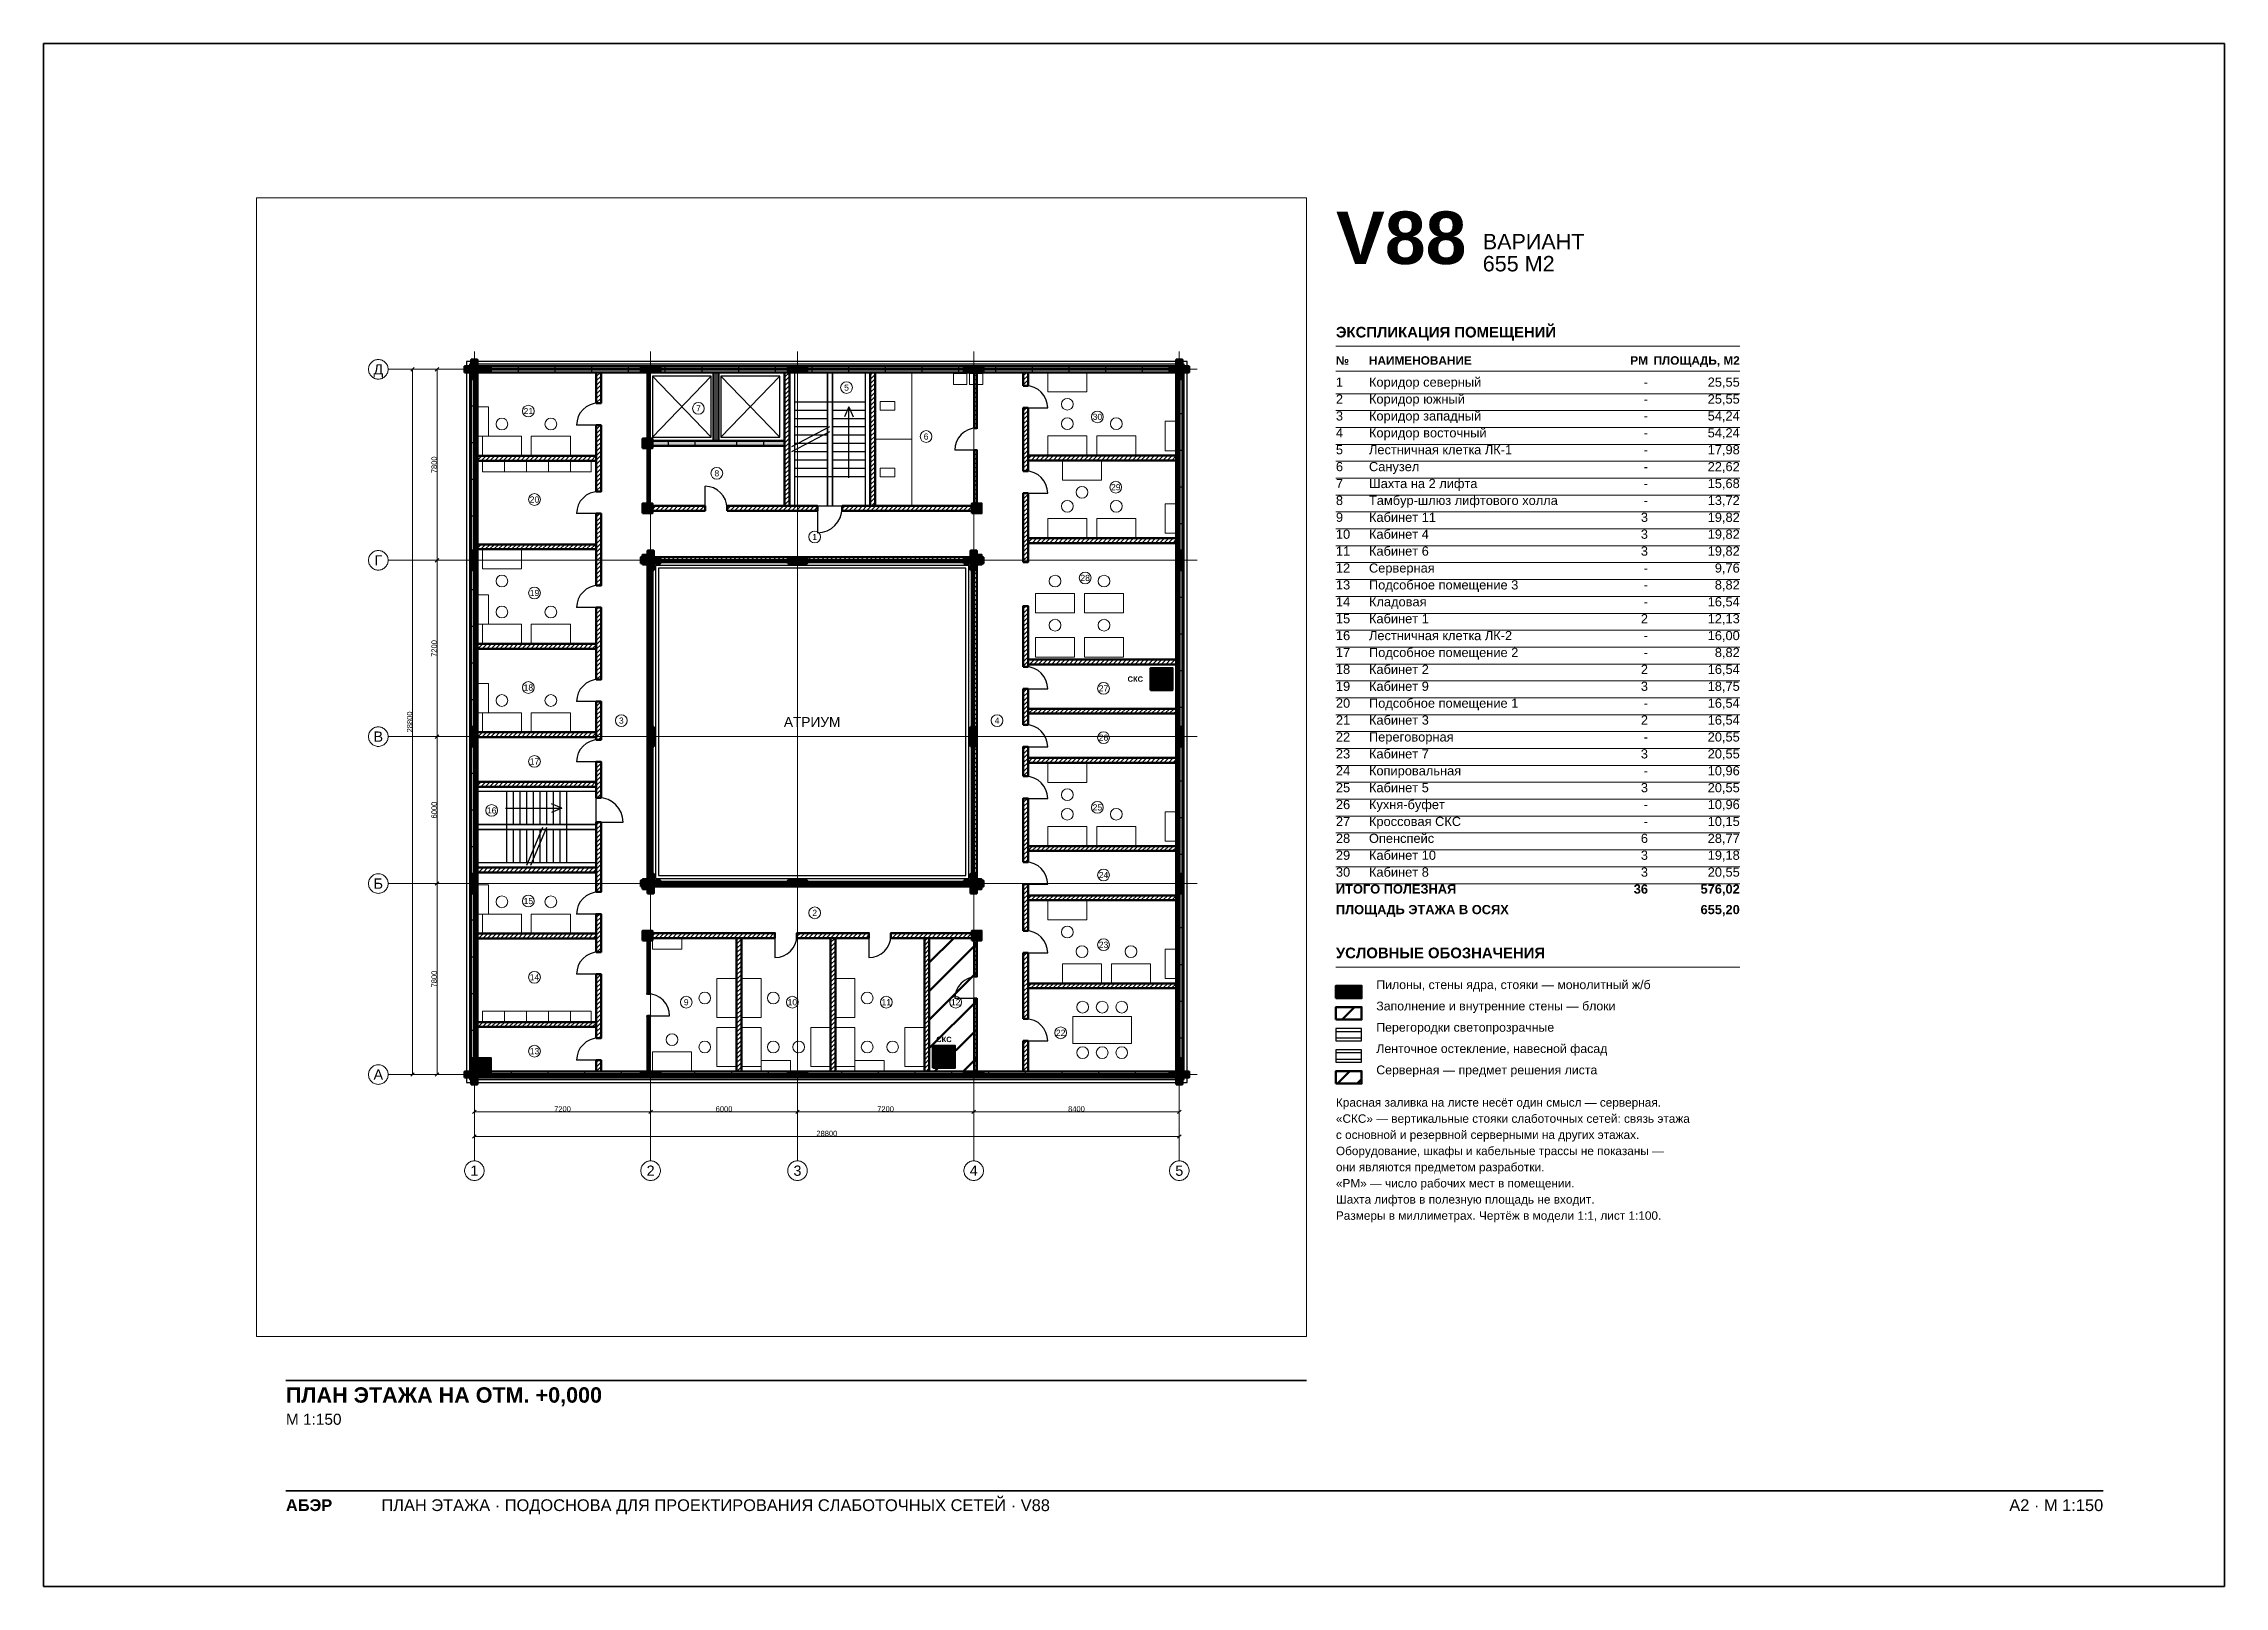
# Paper-space layout 'A2-1-100' of a CAD drawing. Header units: millimetres. Extents: x 0 to 594, y 0 to 420.
# The model-space entities are those that its viewports show. They can reach past a viewport. Long polylines and large blocks are cut down to what shows.
import ezdxf
from ezdxf.enums import TextEntityAlignment as Align

# ---------------------------------------------------------------- set-up
doc = ezdxf.new("R2010")
doc.units = ezdxf.units.MM
doc.linetypes.add('CENTER2', pattern=[2.541, 1.587, -0.318, 0.318, -0.318])
for name, color, linetype, lineweight in [('A-ANNO-LEGEND', 7, 'CONTINUOUS', 18), ('A-ANNO-NOTES', 8, 'CONTINUOUS', 13), ('A-ANNO-ROOM', 7, 'CONTINUOUS', 18), ('A-ANNO-TABLE', 7, 'CONTINUOUS', 18), ('A-DIMS', 8, 'CONTINUOUS', 13), ('A-DOOR', 3, 'CONTINUOUS', 25), ('A-ELEV', 7, 'CONTINUOUS', 25), ('A-FACADE-PANEL', 8, 'CONTINUOUS', 25), ('A-FURN', 8, 'CONTINUOUS', 18), ('A-GLAZ-RIBBON', 5, 'CONTINUOUS', 25), ('A-GRID', 8, 'CENTER2', 13), ('A-HATCH', 9, 'CONTINUOUS', 9), ('A-OUTLINE', 7, 'CONTINUOUS', 50), ('A-SANI', 8, 'CONTINUOUS', 18), ('A-STAIR', 7, 'CONTINUOUS', 25), ('A-TITLE', 7, 'CONTINUOUS', 35), ('A-VIEWPORT', 8, 'CONTINUOUS', 9), ('A-WALL-BLOCK', 9, 'CONTINUOUS', 50), ('A-WALL-GLASS', 4, 'CONTINUOUS', 25), ('A-WALL-RC', 7, 'CONTINUOUS', 50), ('E-SCS-RISER', 1, 'CONTINUOUS', 50), ('E-SERVER-ROOM', 1, 'CONTINUOUS', 50)]:
    doc.layers.add(name, color=color, linetype=linetype, lineweight=lineweight)
doc.styles.add('Arial', font='arial.ttf')
doc.styles.add('Arial-Bold', font='arialbd.ttf')
doc.styles.get("Standard").update_dxf_attribs({"font": 'arial.ttf'})

psp = doc.layouts.new('A2-1-100')

# ---------------------------------------------------------------- texts
at = {"layer": 'A-ANNO-LEGEND'}
for s, height, style, p in [('УСЛОВНЫЕ ОБОЗНАЧЕНИЯ', 2.9, 'Arial-Bold', (352, 171)), ('Пилоны, стены ядра, стояки — монолитный ж/б', 2.4, 'Arial', (363, 162.6)), ('Заполнение и внутренние стены — блоки', 2.4, 'Arial', (363, 156.8)), ('Перегородки светопрозрачные', 2.4, 'Arial', (363, 151)), ('Ленточное остекление, навесной фасад', 2.4, 'Arial', (363, 145.2)), ('Серверная — предмет решения листа', 2.4, 'Arial', (363, 139.4))]:
    psp.add_text(s, height=height, dxfattribs=dict(at, style=style)).set_placement(p)
at = {"layer": 'A-ANNO-NOTES', "style": 'Arial'}
for s, p in [('Красная заливка на листе несёт один смысл — серверная.', (352, 130.6)), ('«СКС» — вертикальные стояки слаботочных сетей: связь этажа', (352, 126.2)), ('с основной и резервной серверными на других этажах.', (352, 121.8)), ('Оборудование, шкафы и кабельные трассы не показаны —', (352, 117.4)), ('они являются предметом разработки.', (352, 113)), ('«РМ» — число рабочих мест в помещении.', (352, 108.6)), ('Шахта лифтов в полезную площадь не входит.', (352, 104.2)), ('Размеры в миллиметрах. Чертёж в модели 1:1, лист 1:100.', (352, 99.8))]:
    psp.add_text(s, height=2.3, dxfattribs=at).set_placement(p)
at = {"layer": 'A-ANNO-TABLE'}
for s, height, style, p in [('ЭКСПЛИКАЦИЯ ПОМЕЩЕНИЙ', 2.9, 'Arial-Bold', (352, 340)), ('№', 2.3, 'Arial-Bold', (352, 332.6)), ('НАИМЕНОВАНИЕ', 2.3, 'Arial-Bold', (361, 332.6)), ('1', 2.5, 'Arial', (352, 326.6)), ('Коридор северный', 2.5, 'Arial', (361, 326.6)), ('2', 2.5, 'Arial', (352, 322)), ('Коридор южный', 2.5, 'Arial', (361, 322)), ('4', 2.5, 'Arial', (352, 312.8)), ('3', 2.5, 'Arial', (352, 317.4)), ('Коридор западный', 2.5, 'Arial', (361, 317.4)), ('Коридор восточный', 2.5, 'Arial', (361, 312.8)), ('5', 2.5, 'Arial', (352, 308.2)), ('Лестничная клетка ЛК-1', 2.5, 'Arial', (361, 308.2)), ('6', 2.5, 'Arial', (352, 303.6)), ('Санузел', 2.5, 'Arial', (361, 303.6)), ('7', 2.5, 'Arial', (352, 299)), ('Тамбур-шлюз лифтового холла', 2.5, 'Arial', (361, 294.4)), ('Шахта на 2 лифта', 2.5, 'Arial', (361, 299)), ('8', 2.5, 'Arial', (352, 294.4)), ('9', 2.5, 'Arial', (352, 289.8)), ('Кабинет 11', 2.5, 'Arial', (361, 289.8)), ('10', 2.5, 'Arial', (352, 285.2)), ('Кабинет 4', 2.5, 'Arial', (361, 285.2)), ('11', 2.5, 'Arial', (352, 280.6)), ('Кабинет 6', 2.5, 'Arial', (361, 280.6)), ('12', 2.5, 'Arial', (352, 276)), ('13', 2.5, 'Arial', (352, 271.4)), ('Серверная', 2.5, 'Arial', (361, 276)), ('Подсобное помещение 3', 2.5, 'Arial', (361, 271.4)), ('14', 2.5, 'Arial', (352, 266.8)), ('Кладовая', 2.5, 'Arial', (361, 266.8)), ('15', 2.5, 'Arial', (352, 262.2)), ('Кабинет 1', 2.5, 'Arial', (361, 262.2)), ('16', 2.5, 'Arial', (352, 257.6)), ('17', 2.5, 'Arial', (352, 253)), ('Лестничная клетка ЛК-2', 2.5, 'Arial', (361, 257.6)), ('Подсобное помещение 2', 2.5, 'Arial', (361, 253)), ('18', 2.5, 'Arial', (352, 248.4)), ('Кабинет 2', 2.5, 'Arial', (361, 248.4)), ('19', 2.5, 'Arial', (352, 243.8)), ('Кабинет 9', 2.5, 'Arial', (361, 243.8)), ('20', 2.5, 'Arial', (352, 239.2)), ('Подсобное помещение 1', 2.5, 'Arial', (361, 239.2)), ('21', 2.5, 'Arial', (352, 234.6)), ('22', 2.5, 'Arial', (352, 230)), ('Переговорная', 2.5, 'Arial', (361, 230)), ('Кабинет 3', 2.5, 'Arial', (361, 234.6)), ('23', 2.5, 'Arial', (352, 225.4)), ('Кабинет 7', 2.5, 'Arial', (361, 225.4)), ('24', 2.5, 'Arial', (352, 220.8)), ('Копировальная', 2.5, 'Arial', (361, 220.8)), ('25', 2.5, 'Arial', (352, 216.2)), ('26', 2.5, 'Arial', (352, 211.6)), ('Кабинет 5', 2.5, 'Arial', (361, 216.2)), ('Кухня-буфет', 2.5, 'Arial', (361, 211.6)), ('27', 2.5, 'Arial', (352, 207)), ('Кроссовая СКС', 2.5, 'Arial', (361, 207)), ('28', 2.5, 'Arial', (352, 202.4)), ('Опенспейс', 2.5, 'Arial', (361, 202.4)), ('29', 2.5, 'Arial', (352, 197.8)), ('Кабинет 10', 2.5, 'Arial', (361, 197.8)), ('30', 2.5, 'Arial', (352, 193.2)), ('ИТОГО ПОЛЕЗНАЯ', 2.5, 'Arial-Bold', (352, 188.6)), ('Кабинет 8', 2.5, 'Arial', (361, 193.2)), ('ПЛОЩАДЬ ЭТАЖА В ОСЯХ', 2.5, 'Arial-Bold', (352, 183))]:
    psp.add_text(s, height=height, dxfattribs=dict(at, style=style)).set_placement(p)
for s, height, style, p in [('РМ', 2.3, 'Arial-Bold', (437, 332.6)), ('ПЛОЩАДЬ, М2', 2.3, 'Arial-Bold', (462, 332.6)), ('-', 2.5, 'Arial', (437, 326.6)), ('25,55', 2.5, 'Arial', (462, 326.6)), ('-', 2.5, 'Arial', (437, 322)), ('25,55', 2.5, 'Arial', (462, 322)), ('-', 2.5, 'Arial', (437, 317.4)), ('54,24', 2.5, 'Arial', (462, 317.4)), ('54,24', 2.5, 'Arial', (462, 312.8)), ('-', 2.5, 'Arial', (437, 312.8)), ('-', 2.5, 'Arial', (437, 308.2)), ('17,98', 2.5, 'Arial', (462, 308.2)), ('-', 2.5, 'Arial', (437, 303.6)), ('22,62', 2.5, 'Arial', (462, 303.6)), ('-', 2.5, 'Arial', (437, 299)), ('15,68', 2.5, 'Arial', (462, 299)), ('3', 2.5, 'Arial', (437, 289.8)), ('-', 2.5, 'Arial', (437, 294.4)), ('13,72', 2.5, 'Arial', (462, 294.4)), ('19,82', 2.5, 'Arial', (462, 289.8)), ('3', 2.5, 'Arial', (437, 285.2)), ('19,82', 2.5, 'Arial', (462, 285.2)), ('3', 2.5, 'Arial', (437, 280.6)), ('19,82', 2.5, 'Arial', (462, 280.6)), ('-', 2.5, 'Arial', (437, 276)), ('8,82', 2.5, 'Arial', (462, 271.4)), ('9,76', 2.5, 'Arial', (462, 276)), ('-', 2.5, 'Arial', (437, 271.4)), ('-', 2.5, 'Arial', (437, 266.8)), ('16,54', 2.5, 'Arial', (462, 266.8)), ('2', 2.5, 'Arial', (437, 262.2)), ('12,13', 2.5, 'Arial', (462, 262.2)), ('-', 2.5, 'Arial', (437, 257.6)), ('16,00', 2.5, 'Arial', (462, 257.6)), ('8,82', 2.5, 'Arial', (462, 253)), ('2', 2.5, 'Arial', (437, 248.4)), ('-', 2.5, 'Arial', (437, 253)), ('16,54', 2.5, 'Arial', (462, 248.4)), ('3', 2.5, 'Arial', (437, 243.8)), ('18,75', 2.5, 'Arial', (462, 243.8)), ('-', 2.5, 'Arial', (437, 239.2)), ('16,54', 2.5, 'Arial', (462, 239.2)), ('2', 2.5, 'Arial', (437, 234.6)), ('20,55', 2.5, 'Arial', (462, 230)), ('16,54', 2.5, 'Arial', (462, 234.6)), ('3', 2.5, 'Arial', (437, 225.4)), ('-', 2.5, 'Arial', (437, 230)), ('20,55', 2.5, 'Arial', (462, 225.4)), ('-', 2.5, 'Arial', (437, 220.8)), ('10,96', 2.5, 'Arial', (462, 220.8)), ('3', 2.5, 'Arial', (437, 216.2)), ('20,55', 2.5, 'Arial', (462, 216.2)), ('10,96', 2.5, 'Arial', (462, 211.6)), ('-', 2.5, 'Arial', (437, 211.6)), ('-', 2.5, 'Arial', (437, 207)), ('10,15', 2.5, 'Arial', (462, 207)), ('6', 2.5, 'Arial', (437, 202.4)), ('28,77', 2.5, 'Arial', (462, 202.4)), ('3', 2.5, 'Arial', (437, 197.8)), ('19,18', 2.5, 'Arial', (462, 197.8)), ('36', 2.5, 'Arial-Bold', (437, 188.6)), ('3', 2.5, 'Arial', (437, 193.2)), ('576,02', 2.5, 'Arial-Bold', (462, 188.6)), ('20,55', 2.5, 'Arial', (462, 193.2)), ('655,20', 2.5, 'Arial-Bold', (462, 183))]:
    psp.add_text(s, height=height, dxfattribs=dict(at, style=style)).set_placement(p, align=Align.RIGHT)
at = {"layer": 'A-TITLE'}
for s, height, style, p in [('V88', 14.3, 'Arial-Bold', (352, 360)), ('ВАРИАНТ', 4.2, 'Arial', (392, 364)), ('655 М2', 4.2, 'Arial', (392, 358)), ('ПЛАН ЭТАЖА НА ОТМ. +0,000', 4.2, 'Arial-Bold', (66, 50)), ('М 1:150', 3, 'Arial', (66, 44)), ('ПЛАН ЭТАЖА · ПОДОСНОВА ДЛЯ ПРОЕКТИРОВАНИЯ СЛАБОТОЧНЫХ СЕТЕЙ · V88', 3.2, 'Arial', (92, 20.5)), ('АБЭР', 3.2, 'Arial-Bold', (66, 20.5))]:
    psp.add_text(s, height=height, dxfattribs=dict(at, style=style)).set_placement(p)
at = {"layer": 'A-TITLE', "style": 'Arial'}
psp.add_text('A2 · М 1:150', height=3.2, dxfattribs=at).set_placement((561, 20.5), align=Align.RIGHT)

msp = doc.modelspace()

# ---------------------------------------------------------------- texts
at = {"layer": 'A-ANNO-ROOM'}
for s, p in [('5', (15205, 28055)), ('21', (2205, 27094)), ('7', (9155, 27205)), ('30', (25455, 26858)), ('6', (18455, 26055)), ('8', (9905, 24555)), ('29', (26205, 23987)), ('20', (2455, 23483)), ('1', (13905, 21955)), ('19', (2455, 19667)), ('28', (24955, 20281)), ('18', (2205, 15806)), ('27', (25705, 15770)), ('3', (6005, 14455)), ('4', (21355, 14455)), ('26', (25705, 13758)), ('17', (2455, 12787)), ('16', (705, 10787)), ('25', (25455, 10911)), ('24', (25705, 8149)), ('15', (2205, 7085)), ('2', (13905, 6605)), ('23', (25705, 5302)), ('14', (2455, 3974)), ('9', (8655, 2955)), ('10', (12992, 2955)), ('11', (16829, 2955)), ('12', (19665, 2955)), ('22', (23955, 1705)), ('13', (2455, 955))]:
    msp.add_text(s, height=250, dxfattribs=at).set_placement(p, align=Align.MIDDLE_CENTER)
at = {"layer": 'A-ANNO-ROOM', "style": 'Arial'}
msp.add_text('АТРИУМ', height=400, dxfattribs=at).set_placement((13800, 14400), align=Align.MIDDLE_CENTER)
at = {"layer": 'A-DIMS'}
for s, p in [('7800', (-1645, 24900)), ('7200', (-1645, 17400)), ('28800', (-2645, 14400)), ('6000', (-1645, 10800)), ('7800', (-1645, 3900))]:
    msp.add_text(s, height=220, rotation=90, dxfattribs=at).set_placement(p, align=Align.MIDDLE_CENTER)
for s, p in [('7200', (3600, -1405)), ('6000', (10200, -1405)), ('7200', (16800, -1405)), ('8400', (24600, -1405)), ('28800', (14400, -2405))]:
    msp.add_text(s, height=220, dxfattribs=at).set_placement(p, align=Align.MIDDLE_CENTER)
at = {"layer": 'A-GRID'}
for s, p in [('Д', (-3925, 28800)), ('Г', (-3925, 21000)), ('В', (-3925, 13800)), ('Б', (-3925, 7800)), ('А', (-3925, 0)), ('1', (0, -3925)), ('2', (7200, -3925)), ('3', (13200, -3925)), ('4', (20400, -3925)), ('5', (28800, -3925))]:
    msp.add_text(s, height=420, dxfattribs=at).set_placement(p, align=Align.MIDDLE_CENTER)
at = {"layer": 'E-SCS-RISER', "style": 'Arial-Bold'}
for p in [(27005, 16151), (19185, 1435)]:
    msp.add_text('СКС', height=220, dxfattribs=at).set_placement(p, align=Align.MIDDLE_CENTER)

# ---------------------------------------------------------------- hatches: boundary and pattern name
at = {"layer": 'A-HATCH'}
h = msp.add_hatch(dxfattribs=at)
h.set_pattern_fill('ANSI31', scale=40)
h.paths.add_polyline_path([(4975, 27419.5), (5175, 27419.5), (5175, 28675), (5175, 28675), (4975, 28675), (4975, 28675)])
h = msp.add_hatch(dxfattribs=at)
h.set_pattern_fill('ANSI31', scale=40)
h.paths.add_polyline_path([(12675, 23225), (12875, 23225), (12875, 28675), (12875, 28675), (12675, 28675), (12675, 28675)])
h = msp.add_hatch(dxfattribs=at)
h.set_pattern_fill('ANSI31', scale=40)
h.paths.add_polyline_path([(16175, 23225), (16375, 23225), (16375, 28675), (16375, 28675), (16175, 28675), (16175, 28675)])
h = msp.add_hatch(dxfattribs=at)
h.set_pattern_fill('ANSI31', scale=40)
h.paths.add_polyline_path([(20425, 26400), (20525, 26400), (20525, 28675), (20525, 28675), (20425, 28675), (20425, 28675)])
h = msp.add_hatch(dxfattribs=at)
h.set_pattern_fill('ANSI31', scale=40)
h.paths.add_polyline_path([(22425, 28126.5), (22625, 28126.5), (22625, 28675), (22625, 28675), (22425, 28675), (22425, 28675)])
h = msp.add_hatch(dxfattribs=at)
h.set_pattern_fill('ANSI31', scale=40)
h.paths.add_polyline_path([(22425, 24642.5), (22625, 24642.5), (22625, 27226.5), (22425, 27226.5)])
h = msp.add_hatch(dxfattribs=at)
h.set_pattern_fill('ANSI31', scale=40)
h.paths.add_polyline_path([(4975, 23808.5), (5175, 23808.5), (5175, 26519.5), (4975, 26519.5)])
h = msp.add_hatch(dxfattribs=at)
h.set_pattern_fill('ANSI31', scale=40)
h.paths.add_polyline_path([(125, 25064), (125, 25064), (4975, 25064), (4975, 25264), (125, 25264), (125, 25264)])
h = msp.add_hatch(dxfattribs=at)
h.set_pattern_fill('ANSI31', scale=40)
h.paths.add_polyline_path([(20425, 23225), (20525, 23225), (20525, 25500), (20425, 25500)])
h = msp.add_hatch(dxfattribs=at)
h.set_pattern_fill('ANSI31', scale=40)
h.paths.add_polyline_path([(22625, 25078), (28675, 25078), (28675, 25078), (28675, 25278), (28675, 25278), (22625, 25278)])
h = msp.add_hatch(dxfattribs=at)
h.set_pattern_fill('ANSI31', scale=40)
h.paths.add_polyline_path([(7075, 23025), (9425, 23025), (9425, 23225), (7075, 23225)])
h = msp.add_hatch(dxfattribs=at)
h.set_pattern_fill('ANSI31', scale=40)
h.paths.add_polyline_path([(10325, 23025), (14025, 23025), (14025, 23225), (10325, 23225)])
h = msp.add_hatch(dxfattribs=at)
h.set_pattern_fill('ANSI31', scale=40)
h.paths.add_polyline_path([(15025, 23025), (20525, 23025), (20525, 23225), (15025, 23225)])
h = msp.add_hatch(dxfattribs=at)
h.set_pattern_fill('ANSI31', scale=40)
h.paths.add_polyline_path([(22425, 20929), (22625, 20929), (22625, 23742.5), (22425, 23742.5)])
h = msp.add_hatch(dxfattribs=at)
h.set_pattern_fill('ANSI31', scale=40)
h.paths.add_polyline_path([(4975, 19970), (5175, 19970), (5175, 22908.5), (4975, 22908.5)])
h = msp.add_hatch(dxfattribs=at)
h.set_pattern_fill('ANSI31', scale=40)
h.paths.add_polyline_path([(125, 21453), (125, 21453), (4975, 21453), (4975, 21653), (125, 21653), (125, 21653)])
h = msp.add_hatch(dxfattribs=at)
h.set_pattern_fill('ANSI31', scale=40)
h.paths.add_polyline_path([(22625, 21707), (28675, 21707), (28675, 21707), (28675, 21907), (28675, 21907), (22625, 21907)])
h = msp.add_hatch(dxfattribs=at)
h.set_pattern_fill('ANSI31', scale=40)
h.paths.add_polyline_path([(7075, 20925), (20525, 20925), (20525, 21125), (7075, 21125)])
h = msp.add_hatch(dxfattribs=at)
h.set_pattern_fill('ANSI31', scale=40)
h.paths.add_polyline_path([(7075, 7875), (7275, 7875), (7275, 20925), (7075, 20925)])
h = msp.add_hatch(dxfattribs=at)
h.set_pattern_fill('ANSI31', scale=40)
h.paths.add_polyline_path([(20325, 7875), (20525, 7875), (20525, 20925), (20325, 20925)])
h = msp.add_hatch(dxfattribs=at)
h.set_pattern_fill('ANSI31', scale=40)
h.paths.add_polyline_path([(4975, 16131.5), (5175, 16131.5), (5175, 19070), (4975, 19070)])
h = msp.add_hatch(dxfattribs=at)
h.set_pattern_fill('ANSI31', scale=40)
h.paths.add_polyline_path([(22425, 16651), (22625, 16651), (22625, 19129), (22425, 19129)])
h = msp.add_hatch(dxfattribs=at)
h.set_pattern_fill('ANSI31', scale=40)
h.paths.add_polyline_path([(125, 17387), (125, 17387), (4975, 17387), (4975, 17587), (125, 17587), (125, 17587)])
h = msp.add_hatch(dxfattribs=at)
h.set_pattern_fill('ANSI31', scale=40)
h.paths.add_polyline_path([(22625, 16751), (28675, 16751), (28675, 16751), (28675, 16951), (28675, 16951), (22625, 16951)])
h = msp.add_hatch(dxfattribs=at)
h.set_pattern_fill('ANSI31', scale=40)
h.paths.add_polyline_path([(4975, 13676), (5175, 13676), (5175, 15231.5), (4975, 15231.5)])
h = msp.add_hatch(dxfattribs=at)
h.set_pattern_fill('ANSI31', scale=40)
h.paths.add_polyline_path([(22425, 14284), (22625, 14284), (22625, 15751), (22425, 15751)])
h = msp.add_hatch(dxfattribs=at)
h.set_pattern_fill('ANSI31', scale=40)
h.paths.add_polyline_path([(22625, 14740), (28675, 14740), (28675, 14740), (28675, 14940), (28675, 14940), (22625, 14940)])
h = msp.add_hatch(dxfattribs=at)
h.set_pattern_fill('ANSI31', scale=40)
h.paths.add_polyline_path([(125, 13776), (125, 13776), (4975, 13776), (4975, 13976), (125, 13976), (125, 13976)])
h = msp.add_hatch(dxfattribs=at)
h.set_pattern_fill('ANSI31', scale=40)
h.paths.add_polyline_path([(22425, 12179.5), (22625, 12179.5), (22625, 13384), (22425, 13384)])
h = msp.add_hatch(dxfattribs=at)
h.set_pattern_fill('ANSI31', scale=40)
h.paths.add_polyline_path([(4975, 11307), (5175, 11307), (5175, 12776), (4975, 12776)])
h = msp.add_hatch(dxfattribs=at)
h.set_pattern_fill('ANSI31', scale=40)
h.paths.add_polyline_path([(22625, 12728), (28675, 12728), (28675, 12728), (28675, 12928), (28675, 12928), (22625, 12928)])
h = msp.add_hatch(dxfattribs=at)
h.set_pattern_fill('ANSI31', scale=40)
h.paths.add_polyline_path([(125, 11757), (125, 11757), (4975, 11757), (4975, 11957), (125, 11957), (125, 11957)])
h = msp.add_hatch(dxfattribs=at)
h.set_pattern_fill('ANSI31', scale=40)
h.paths.add_polyline_path([(22425, 8675), (22625, 8675), (22625, 11279.5), (22425, 11279.5)])
h = msp.add_hatch(dxfattribs=at)
h.set_pattern_fill('ANSI31', scale=40)
h.paths.add_polyline_path([(4975, 7456), (5175, 7456), (5175, 10307), (4975, 10307)])
h = msp.add_hatch(dxfattribs=at)
h.set_pattern_fill('ANSI31', scale=40)
h.paths.add_polyline_path([(22625, 9131), (28675, 9131), (28675, 9131), (28675, 9331), (28675, 9331), (22625, 9331)])
h = msp.add_hatch(dxfattribs=at)
h.set_pattern_fill('ANSI31', scale=40)
h.paths.add_polyline_path([(125, 8257), (125, 8257), (4975, 8257), (4975, 8457), (125, 8457), (125, 8457)])
h = msp.add_hatch(dxfattribs=at)
h.set_pattern_fill('ANSI31', scale=40)
h.paths.add_polyline_path([(7075, 7675), (20525, 7675), (20525, 7875), (7075, 7875)])
h = msp.add_hatch(dxfattribs=at)
h.set_pattern_fill('ANSI31', scale=40)
h.paths.add_polyline_path([(22425, 5870.5), (22625, 5870.5), (22625, 7775), (22425, 7775)])
h = msp.add_hatch(dxfattribs=at)
h.set_pattern_fill('ANSI31', scale=40)
h.paths.add_polyline_path([(22625, 7119), (28675, 7119), (28675, 7119), (28675, 7319), (28675, 7319), (22625, 7319)])
h = msp.add_hatch(dxfattribs=at)
h.set_pattern_fill('ANSI31', scale=40)
h.paths.add_polyline_path([(4975, 4999.5), (5175, 4999.5), (5175, 6556), (4975, 6556)])
h = msp.add_hatch(dxfattribs=at)
h.set_pattern_fill('ANSI31', scale=40)
h.paths.add_polyline_path([(125, 5555), (125, 5555), (4975, 5555), (4975, 5755), (125, 5755), (125, 5755)])
h = msp.add_hatch(dxfattribs=at)
h.set_pattern_fill('ANSI31', scale=40)
h.paths.add_polyline_path([(7075, 5575), (12280.5, 5575), (12280.5, 5775), (7075, 5775)])
h = msp.add_hatch(dxfattribs=at)
h.set_pattern_fill('ANSI31', scale=40)
h.paths.add_polyline_path([(7075, 3300), (7175, 3300), (7175, 5575), (7075, 5575)])
h = msp.add_hatch(dxfattribs=at)
h.set_pattern_fill('ANSI31', scale=40)
h.paths.add_polyline_path([(10712, 125), (10912, 125), (10912, 125), (10912, 5575), (10712, 5575), (10712, 125)])
h = msp.add_hatch(dxfattribs=at)
h.set_pattern_fill('ANSI31', scale=40)
h.paths.add_polyline_path([(13180.5, 5575), (16117, 5575), (16117, 5775), (13180.5, 5775)])
h = msp.add_hatch(dxfattribs=at)
h.set_pattern_fill('ANSI31', scale=40)
h.paths.add_polyline_path([(14549, 125), (14749, 125), (14749, 125), (14749, 5575), (14549, 5575), (14549, 125)])
h = msp.add_hatch(dxfattribs=at)
h.set_pattern_fill('ANSI31', scale=40)
h.paths.add_polyline_path([(17017, 5575), (20525, 5575), (20525, 5775), (17017, 5775)])
h = msp.add_hatch(dxfattribs=at)
h.set_pattern_fill('ANSI31', scale=40)
h.paths.add_polyline_path([(18385, 125), (18585, 125), (18585, 125), (18585, 5575), (18385, 5575), (18385, 125)])
h = msp.add_hatch(dxfattribs=at)
h.set_pattern_fill('ANSI31', scale=40)
h.paths.add_polyline_path([(20425, 4000), (20525, 4000), (20525, 5575), (20425, 5575)])
h = msp.add_hatch(dxfattribs=at)
h.set_pattern_fill('ANSI31', scale=40)
h.paths.add_polyline_path([(22425, 2273.5), (22625, 2273.5), (22625, 4970.5), (22425, 4970.5)])
h = msp.add_hatch(dxfattribs=at)
h.set_pattern_fill('ANSI31', scale=40)
h.paths.add_polyline_path([(4975, 1484.5), (5175, 1484.5), (5175, 4099.5), (4975, 4099.5)])
h = msp.add_hatch(dxfattribs=at)
h.set_pattern_fill('ANSI31', scale=40)
h.paths.add_polyline_path([(22625, 3522), (28675, 3522), (28675, 3522), (28675, 3722), (28675, 3722), (22625, 3722)])
h = msp.add_hatch(dxfattribs=at)
h.set_pattern_fill('ANSI31', scale=40)
h.paths.add_polyline_path([(20425, 125), (20525, 125), (20525, 125), (20525, 3100), (20425, 3100), (20425, 125)])
h = msp.add_hatch(dxfattribs=at)
h.set_pattern_fill('ANSI31', scale=40)
h.paths.add_polyline_path([(125, 1944), (125, 1944), (4975, 1944), (4975, 2144), (125, 2144), (125, 2144)])
h = msp.add_hatch(dxfattribs=at)
h.set_pattern_fill('ANSI31', scale=40)
h.paths.add_polyline_path([(7075, 125), (7175, 125), (7175, 125), (7175, 2400), (7075, 2400), (7075, 125)])
h = msp.add_hatch(dxfattribs=at)
h.set_pattern_fill('ANSI31', scale=40)
h.paths.add_polyline_path([(22425, 125), (22625, 125), (22625, 125), (22625, 1373.5), (22425, 1373.5), (22425, 125)])
h = msp.add_hatch(dxfattribs=at)
h.set_pattern_fill('ANSI31', scale=40)
h.paths.add_polyline_path([(4975, 125), (5175, 125), (5175, 125), (5175, 584.5), (4975, 584.5), (4975, 125)])
at = {"layer": 'A-WALL-RC'}
h = msp.add_hatch(color=7, dxfattribs=at)
h.dxf.hatch_style = 1
h.paths.add_polyline_path([(-400, 28675), (400, 28675), (400, 28925), (-400, 28925)])
h = msp.add_hatch(color=7, dxfattribs=at)
h.dxf.hatch_style = 1
h.paths.add_polyline_path([(-125, 28400), (125, 28400), (125, 29200), (-125, 29200)])
h = msp.add_hatch(color=7, dxfattribs=at)
h.dxf.hatch_style = 1
h.paths.add_polyline_path([(-125, 28675), (675, 28675), (675, 28925), (-125, 28925)])
h = msp.add_hatch(color=7, dxfattribs=at)
h.dxf.hatch_style = 1
h.paths.add_polyline_path([(6800, 28675), (7600, 28675), (7600, 28925), (6800, 28925)])
h = msp.add_hatch(color=7, dxfattribs=at)
h.dxf.hatch_style = 1
h.paths.add_polyline_path([(7075, 25875), (7175, 25875), (7175, 28675), (7175, 28675), (7075, 28675), (7075, 28675)])
h = msp.add_hatch(color=7, dxfattribs=at)
h.dxf.hatch_style = 1
h.paths.add_polyline_path([(9775, 25875), (9975, 25875), (9975, 28675), (9975, 28675), (9775, 28675), (9775, 28675)])
h = msp.add_hatch(color=7, dxfattribs=at)
h.dxf.hatch_style = 1
h.paths.add_polyline_path([(12800, 28675), (13600, 28675), (13600, 28925), (12800, 28925)])
h = msp.add_hatch(color=7, dxfattribs=at)
h.dxf.hatch_style = 1
h.paths.add_polyline_path([(20000, 28675), (20800, 28675), (20800, 28925), (20000, 28925)])
h = msp.add_hatch(color=7, dxfattribs=at)
h.dxf.hatch_style = 1
h.paths.add_polyline_path([(28400, 28675), (29200, 28675), (29200, 28925), (28400, 28925)])
h = msp.add_hatch(color=7, dxfattribs=at)
h.dxf.hatch_style = 1
h.paths.add_polyline_path([(28675, 28400), (28925, 28400), (28925, 29200), (28675, 29200)])
h = msp.add_hatch(color=7, dxfattribs=at)
h.dxf.hatch_style = 1
h.paths.add_polyline_path([(28675, 28675), (28925, 28675), (28925, 28925), (28675, 28925)])
h = msp.add_hatch(color=7, dxfattribs=at)
h.dxf.hatch_style = 1
h.paths.add_polyline_path([(6875, 25575), (7275, 25575), (7275, 25975), (6875, 25975)])
h = msp.add_hatch(color=7, dxfattribs=at)
h.dxf.hatch_style = 1
h.paths.add_polyline_path([(7075, 25675), (12675, 25675), (12675, 25875), (7075, 25875)])
h = msp.add_hatch(color=7, dxfattribs=at)
h.dxf.hatch_style = 1
h.paths.add_polyline_path([(7075, 23225), (7175, 23225), (7175, 25675), (7075, 25675)])
h = msp.add_hatch(color=7, dxfattribs=at)
h.dxf.hatch_style = 1
h.paths.add_polyline_path([(6875, 22925), (7275, 22925), (7275, 23325), (6875, 23325)])
h = msp.add_hatch(color=7, dxfattribs=at)
h.dxf.hatch_style = 1
h.paths.add_polyline_path([(20325, 22925), (20725, 22925), (20725, 23325), (20325, 23325)])
h = msp.add_hatch(color=7, dxfattribs=at)
h.dxf.hatch_style = 1
h.paths.add_polyline_path([(-125, 20600), (125, 20600), (125, 21400), (-125, 21400)])
h = msp.add_hatch(color=7, dxfattribs=at)
h.dxf.hatch_style = 1
h.paths.add_polyline_path([(7075, 20600), (7325, 20600), (7325, 21400), (7075, 21400)])
h = msp.add_hatch(color=7, dxfattribs=at)
h.dxf.hatch_style = 1
h.paths.add_polyline_path([(20275, 20600), (20525, 20600), (20525, 21400), (20275, 21400)])
h = msp.add_hatch(color=7, dxfattribs=at)
h.dxf.hatch_style = 1
h.paths.add_polyline_path([(28675, 20600), (28925, 20600), (28925, 21400), (28675, 21400)])
h = msp.add_hatch(color=7, dxfattribs=at)
h.dxf.hatch_style = 1
h.paths.add_polyline_path([(6800, 20875), (7600, 20875), (7600, 21125), (6800, 21125)])
h = msp.add_hatch(color=7, dxfattribs=at)
h.dxf.hatch_style = 1
h.paths.add_polyline_path([(6875, 20825), (7275, 20825), (7275, 21225), (6875, 21225)])
h = msp.add_hatch(color=7, dxfattribs=at)
h.dxf.hatch_style = 1
h.paths.add_polyline_path([(12800, 20875), (13600, 20875), (13600, 21125), (12800, 21125)])
h = msp.add_hatch(color=7, dxfattribs=at)
h.dxf.hatch_style = 1
h.paths.add_polyline_path([(20000, 20875), (20800, 20875), (20800, 21125), (20000, 21125)])
h = msp.add_hatch(color=7, dxfattribs=at)
h.dxf.hatch_style = 1
h.paths.add_polyline_path([(20325, 20825), (20725, 20825), (20725, 21225), (20325, 21225)])
h = msp.add_hatch(color=7, dxfattribs=at)
h.dxf.hatch_style = 1
h.paths.add_polyline_path([(-125, 13400), (125, 13400), (125, 14200), (-125, 14200)])
h = msp.add_hatch(color=7, dxfattribs=at)
h.dxf.hatch_style = 1
h.paths.add_polyline_path([(7075, 13400), (7325, 13400), (7325, 14200), (7075, 14200)])
h = msp.add_hatch(color=7, dxfattribs=at)
h.dxf.hatch_style = 1
h.paths.add_polyline_path([(20275, 13400), (20525, 13400), (20525, 14200), (20275, 14200)])
h = msp.add_hatch(color=7, dxfattribs=at)
h.dxf.hatch_style = 1
h.paths.add_polyline_path([(28675, 13400), (28925, 13400), (28925, 14200), (28675, 14200)])
h = msp.add_hatch(color=7, dxfattribs=at)
h.dxf.hatch_style = 1
h.paths.add_polyline_path([(-125, 7400), (125, 7400), (125, 8200), (-125, 8200)])
h = msp.add_hatch(color=7, dxfattribs=at)
h.dxf.hatch_style = 1
h.paths.add_polyline_path([(7075, 7400), (7325, 7400), (7325, 8200), (7075, 8200)])
h = msp.add_hatch(color=7, dxfattribs=at)
h.dxf.hatch_style = 1
h.paths.add_polyline_path([(20275, 7400), (20525, 7400), (20525, 8200), (20275, 8200)])
h = msp.add_hatch(color=7, dxfattribs=at)
h.dxf.hatch_style = 1
h.paths.add_polyline_path([(28675, 7400), (28925, 7400), (28925, 8200), (28675, 8200)])
h = msp.add_hatch(color=7, dxfattribs=at)
h.dxf.hatch_style = 1
h.paths.add_polyline_path([(6800, 7675), (7600, 7675), (7600, 7925), (6800, 7925)])
h = msp.add_hatch(color=7, dxfattribs=at)
h.dxf.hatch_style = 1
h.paths.add_polyline_path([(6875, 7575), (7275, 7575), (7275, 7975), (6875, 7975)])
h = msp.add_hatch(color=7, dxfattribs=at)
h.dxf.hatch_style = 1
h.paths.add_polyline_path([(12800, 7675), (13600, 7675), (13600, 7925), (12800, 7925)])
h = msp.add_hatch(color=7, dxfattribs=at)
h.dxf.hatch_style = 1
h.paths.add_polyline_path([(20000, 7675), (20800, 7675), (20800, 7925), (20000, 7925)])
h = msp.add_hatch(color=7, dxfattribs=at)
h.dxf.hatch_style = 1
h.paths.add_polyline_path([(20325, 7575), (20725, 7575), (20725, 7975), (20325, 7975)])
h = msp.add_hatch(color=7, dxfattribs=at)
h.dxf.hatch_style = 1
h.paths.add_polyline_path([(6875, 5475), (7275, 5475), (7275, 5875), (6875, 5875)])
h = msp.add_hatch(color=7, dxfattribs=at)
h.dxf.hatch_style = 1
h.paths.add_polyline_path([(20325, 5475), (20725, 5475), (20725, 5875), (20325, 5875)])
h = msp.add_hatch(color=7, dxfattribs=at)
h.dxf.hatch_style = 1
h.paths.add_polyline_path([(-400, -125), (400, -125), (400, 125), (-400, 125)])
h = msp.add_hatch(color=7, dxfattribs=at)
h.dxf.hatch_style = 1
h.paths.add_polyline_path([(-125, -125), (675, -125), (675, 675), (-125, 675)])
h = msp.add_hatch(color=7, dxfattribs=at)
h.dxf.hatch_style = 1
h.paths.add_polyline_path([(-125, -400), (125, -400), (125, 400), (-125, 400)])
h = msp.add_hatch(color=7, dxfattribs=at)
h.dxf.hatch_style = 1
h.paths.add_polyline_path([(6800, -125), (7600, -125), (7600, 125), (6800, 125)])
h = msp.add_hatch(color=7, dxfattribs=at)
h.dxf.hatch_style = 1
h.paths.add_polyline_path([(12800, -125), (13600, -125), (13600, 125), (12800, 125)])
h = msp.add_hatch(color=7, dxfattribs=at)
h.dxf.hatch_style = 1
h.paths.add_polyline_path([(20000, -125), (20800, -125), (20800, 125), (20000, 125)])
h = msp.add_hatch(color=7, dxfattribs=at)
h.dxf.hatch_style = 1
h.paths.add_polyline_path([(28400, -125), (29200, -125), (29200, 125), (28400, 125)])
h = msp.add_hatch(color=7, dxfattribs=at)
h.dxf.hatch_style = 1
h.paths.add_polyline_path([(28675, -125), (28925, -125), (28925, 675), (28675, 675)])
h = msp.add_hatch(color=7, dxfattribs=at)
h.dxf.hatch_style = 1
h.paths.add_polyline_path([(28675, -400), (28925, -400), (28925, 400), (28675, 400)])
at = {"layer": 'E-SCS-RISER'}
h = msp.add_hatch(color=7, dxfattribs=at)
h.dxf.hatch_style = 1
h.paths.add_polyline_path([(27625, 15701), (28525, 15701), (28525, 16601), (27625, 16601)])
h = msp.add_hatch(color=7, dxfattribs=at)
h.dxf.hatch_style = 1
h.paths.add_polyline_path([(18735, 275), (19635, 275), (19635, 1175), (18735, 1175)])
at = {"layer": 'E-SERVER-ROOM'}
h = msp.add_hatch(dxfattribs=at)
h.set_pattern_fill('ANSI31', scale=260)
h.paths.add_polyline_path([(18585, 125), (20525, 125), (20525, 5575), (18585, 5575)])

# ---------------------------------------------------------------- linework, layer by layer
at = {"layer": 'A-ANNO-ROOM'}
for centre in [(15205, 28055), (2205, 27094), (9155, 27205), (25455, 26858), (18455, 26055), (9905, 24555), (26205, 23987), (2455, 23483), (13905, 21955), (24955, 20281), (2455, 19667), (2205, 15806), (25705, 15770), (6005, 14455), (21355, 14455), (25705, 13758), (2455, 12787), (705, 10787), (25455, 10911), (25705, 8149), (2205, 7085), (13905, 6605), (25705, 5302), (2455, 3974), (8655, 2955), (12992, 2955), (16829, 2955), (19665, 2955), (23955, 1705), (2455, 955)]:
    msp.add_circle(centre, 240, dxfattribs=at)
at = {"layer": 'A-DIMS'}
for p, q in [((-2595.71, 28729.29), (-2454.29, 28870.71)), ((-2525, 0), (-2525, 28800)), ((-1595.71, 28729.29), (-1454.29, 28870.71)), ((-1525, 21000), (-1525, 28800)), ((-1595.71, 20929.29), (-1454.29, 21070.71)), ((-1595.71, 20929.29), (-1454.29, 21070.71)), ((-1525, 13800), (-1525, 21000)), ((-1595.71, 13729.29), (-1454.29, 13870.71)), ((-1595.71, 13729.29), (-1454.29, 13870.71)), ((-1525, 7800), (-1525, 13800)), ((-1595.71, 7729.29), (-1454.29, 7870.71)), ((-1595.71, 7729.29), (-1454.29, 7870.71)), ((-1525, 0), (-1525, 7800)), ((-2595.71, -70.71), (-2454.29, 70.71)), ((-1595.71, -70.71), (-1454.29, 70.71)), ((-70.71, -1595.71), (70.71, -1454.29)), ((0, -1525), (7200, -1525)), ((7129.29, -1595.71), (7270.71, -1454.29)), ((7129.29, -1595.71), (7270.71, -1454.29)), ((7200, -1525), (13200, -1525)), ((13129.29, -1595.71), (13270.71, -1454.29)), ((13129.29, -1595.71), (13270.71, -1454.29)), ((13200, -1525), (20400, -1525)), ((20329.29, -1595.71), (20470.71, -1454.29)), ((20329.29, -1595.71), (20470.71, -1454.29)), ((20400, -1525), (28800, -1525)), ((28729.29, -1595.71), (28870.71, -1454.29)), ((-70.71, -2595.71), (70.71, -2454.29)), ((0, -2525), (28800, -2525)), ((28729.29, -2595.71), (28870.71, -2454.29))]:
    msp.add_line(p, q, dxfattribs=at)
at = {"layer": 'A-DOOR'}
for p, q in [((22425, 28126.5), (22625, 28126.5)), ((4975, 27419.5), (5175, 27419.5)), ((22425, 27226.5), (22625, 27226.5)), ((22525, 27226.5), (23425, 27226.5)), ((5075, 26519.5), (4175, 26519.5)), ((4975, 26519.5), (5175, 26519.5)), ((7925, 25675), (7925, 25875)), ((9025, 25675), (9025, 25875)), ((10725, 25675), (10725, 25875)), ((11825, 25675), (11825, 25875)), ((20475, 26400), (20575, 26400)), ((20525, 25500), (19625, 25500)), ((20475, 25500), (20575, 25500)), ((22425, 24642.5), (22625, 24642.5)), ((4975, 23808.5), (5175, 23808.5)), ((9425, 23125), (9425, 24025)), ((9425, 23025), (9425, 23225)), ((10325, 23025), (10325, 23225)), ((14025, 23025), (14025, 23225)), ((15025, 23025), (15025, 23225)), ((22425, 23742.5), (22625, 23742.5)), ((22525, 23742.5), (23425, 23742.5)), ((5075, 22908.5), (4175, 22908.5)), ((4975, 22908.5), (5175, 22908.5)), ((14025, 23125), (14025, 22125)), ((22425, 20929), (22625, 20929)), ((4975, 19970), (5175, 19970)), ((5075, 19070), (4175, 19070)), ((4975, 19070), (5175, 19070)), ((22425, 19129), (22625, 19129)), ((4975, 16131.5), (5175, 16131.5)), ((22425, 16651), (22625, 16651)), ((5075, 15231.5), (4175, 15231.5)), ((4975, 15231.5), (5175, 15231.5)), ((22425, 15751), (22625, 15751)), ((22525, 15751), (23425, 15751)), ((22425, 14284), (22625, 14284)), ((4975, 13676), (5175, 13676)), ((22425, 13384), (22625, 13384)), ((22525, 13384), (23425, 13384)), ((5075, 12776), (4175, 12776)), ((4975, 12776), (5175, 12776)), ((22425, 12179.5), (22625, 12179.5)), ((4975, 11307), (5175, 11307)), ((22425, 11279.5), (22625, 11279.5)), ((22525, 11279.5), (23425, 11279.5)), ((4975, 10307), (5175, 10307)), ((5075, 10307), (6075, 10307)), ((22425, 8675), (22625, 8675)), ((4975, 7456), (5175, 7456)), ((22425, 7775), (22625, 7775)), ((22525, 7775), (23425, 7775)), ((5075, 6556), (4175, 6556)), ((4975, 6556), (5175, 6556)), ((12280.5, 5575), (12280.5, 5775)), ((12280.5, 5675), (12280.5, 4775)), ((13180.5, 5575), (13180.5, 5775)), ((16117, 5575), (16117, 5775)), ((16117, 5675), (16117, 4775)), ((17017, 5575), (17017, 5775)), ((22425, 5870.5), (22625, 5870.5)), ((4975, 4999.5), (5175, 4999.5)), ((22425, 4970.5), (22625, 4970.5)), ((22525, 4970.5), (23425, 4970.5)), ((5075, 4099.5), (4175, 4099.5)), ((4975, 4099.5), (5175, 4099.5)), ((20475, 4000), (20575, 4000)), ((7025, 3300), (7125, 3300)), ((20525, 3100), (19625, 3100)), ((20475, 3100), (20575, 3100)), ((7025, 2400), (7125, 2400)), ((7075, 2400), (7975, 2400)), ((22425, 2273.5), (22625, 2273.5)), ((4975, 1484.5), (5175, 1484.5)), ((22425, 1373.5), (22625, 1373.5)), ((22525, 1373.5), (23425, 1373.5)), ((5075, 584.5), (4175, 584.5)), ((4975, 584.5), (5175, 584.5))]:
    msp.add_line(p, q, dxfattribs=at)
for centre, radius, start, end in [((22525, 27226.5), 900, 0, 90), ((5075, 26519.5), 900, 90, 180), ((20525, 25500), 900, 90, 180), ((22525, 23742.5), 900, 0, 90), ((5075, 22908.5), 900, 90, 180), ((9425, 23125), 900, 0, 90), ((14025, 23125), 1000, -90, 0), ((5075, 19070), 900, 90, 180), ((5075, 15231.5), 900, 90, 180), ((22525, 15751), 900, 0, 90), ((22525, 13384), 900, 0, 90), ((5075, 12776), 900, 90, 180), ((22525, 11279.5), 900, 0, 90), ((5075, 10307), 1000, 0, 90), ((22525, 7775), 900, 0, 90), ((5075, 6556), 900, 90, 180), ((12280.5, 5675), 900, -90, 0), ((16117, 5675), 900, -90, 0), ((22525, 4970.5), 900, 0, 90), ((5075, 4099.5), 900, 90, 180), ((20525, 3100), 900, 90, 180), ((7075, 2400), 900, 0, 90), ((22525, 1373.5), 900, 0, 90), ((5075, 584.5), 900, 90, 180)]:
    msp.add_arc(centre, radius, start, end, dxfattribs=at)
at = {"layer": 'A-ELEV'}
for p, q in [((7275, 26025), (9675, 28525)), ((7275, 28525), (9675, 26025)), ((9875, 25875), (9875, 28675)), ((10075, 26025), (12475, 28525)), ((10075, 28525), (12475, 26025))]:
    msp.add_line(p, q, dxfattribs=at)
for points in [[(7275, 26025), (9675, 26025), (9675, 28525), (7275, 28525)], [(10075, 26025), (12475, 26025), (12475, 28525), (10075, 28525)]]:
    msp.add_lwpolyline(points, close=True, dxfattribs=at)
at = {"layer": 'A-FACADE-PANEL'}
for points in [[(-325, -325), (29125, -325), (29125, 29125), (-325, 29125)], [(-205, -205), (29005, -205), (29005, 29005), (-205, 29005)], [(7405, 8005), (20195, 8005), (20195, 20795), (7405, 20795)], [(7525, 8125), (20075, 8125), (20075, 20675), (7525, 20675)]]:
    msp.add_lwpolyline(points, close=True, dxfattribs=at)
at = {"layer": 'A-FURN'}
for p, q in [((1225, 24614), (1225, 25064)), ((2125, 24614), (2125, 25064)), ((3025, 24614), (3025, 25064)), ((3925, 24614), (3925, 25064)), ((1225, 2144), (1225, 2594)), ((2125, 2144), (2125, 2594)), ((3025, 2144), (3025, 2594)), ((3925, 2144), (3925, 2594))]:
    msp.add_line(p, q, dxfattribs=at)
for points in [[(23425, 27875), (25025, 27875), (25025, 28675), (23425, 28675)], [(125, 26064), (575, 26064), (575, 27264), (125, 27264)], [(325, 25264), (1925, 25264), (1925, 26064), (325, 26064)], [(2325, 25264), (3925, 25264), (3925, 26064), (2325, 26064)], [(23425, 25278), (25025, 25278), (25025, 26078), (23425, 26078)], [(25425, 25278), (27025, 25278), (27025, 26078), (25425, 26078)], [(28225, 25478), (28675, 25478), (28675, 26678), (28225, 26678)], [(325, 24614), (4775, 24614), (4775, 25064), (325, 25064)], [(24025, 24278), (25625, 24278), (25625, 25078), (24025, 25078)], [(28225, 22107), (28675, 22107), (28675, 23307), (28225, 23307)], [(23425, 21907), (25025, 21907), (25025, 22707), (23425, 22707)], [(25425, 21907), (27025, 21907), (27025, 22707), (25425, 22707)], [(325, 20653), (1925, 20653), (1925, 21453), (325, 21453)], [(22925, 18851), (24525, 18851), (24525, 19651), (22925, 19651)], [(24925, 18851), (26525, 18851), (26525, 19651), (24925, 19651)], [(125, 18387), (575, 18387), (575, 19587), (125, 19587)], [(325, 17587), (1925, 17587), (1925, 18387), (325, 18387)], [(2325, 17587), (3925, 17587), (3925, 18387), (2325, 18387)], [(22925, 17051), (24525, 17051), (24525, 17851), (22925, 17851)], [(24925, 17051), (26525, 17051), (26525, 17851), (24925, 17851)], [(125, 14776), (575, 14776), (575, 15976), (125, 15976)], [(325, 13976), (1925, 13976), (1925, 14776), (325, 14776)], [(2325, 13976), (3925, 13976), (3925, 14776), (2325, 14776)], [(23425, 11928), (25025, 11928), (25025, 12728), (23425, 12728)], [(28225, 9531), (28675, 9531), (28675, 10731), (28225, 10731)], [(23425, 9331), (25025, 9331), (25025, 10131), (23425, 10131)], [(25425, 9331), (27025, 9331), (27025, 10131), (25425, 10131)], [(125, 6555), (575, 6555), (575, 7755), (125, 7755)], [(325, 5755), (1925, 5755), (1925, 6555), (325, 6555)], [(2325, 5755), (3925, 5755), (3925, 6555), (2325, 6555)], [(23425, 6319), (25025, 6319), (25025, 7119), (23425, 7119)], [(7275, 5125), (8475, 5125), (8475, 5575), (7275, 5575)], [(24025, 3722), (25625, 3722), (25625, 4522), (24025, 4522)], [(26025, 3722), (27625, 3722), (27625, 4522), (26025, 4522)], [(28225, 3922), (28675, 3922), (28675, 5122), (28225, 5122)], [(9912, 2325), (10712, 2325), (10712, 3925), (9912, 3925)], [(10912, 2325), (11712, 2325), (11712, 3925), (10912, 3925)], [(14749, 2325), (15549, 2325), (15549, 3925), (14749, 3925)], [(325, 2144), (4775, 2144), (4775, 2594), (325, 2594)], [(9912, 325), (10712, 325), (10712, 1925), (9912, 1925)], [(10912, 325), (11712, 325), (11712, 1925), (10912, 1925)], [(13749, 325), (14549, 325), (14549, 1925), (13749, 1925)], [(14749, 325), (15549, 325), (15549, 1925), (14749, 1925)], [(17585, 325), (18385, 325), (18385, 1925), (17585, 1925)], [(24450, 1273.5), (26850, 1273.5), (26850, 2373.5), (24450, 2373.5)], [(7275, 125), (8875, 125), (8875, 925), (7275, 925)], [(11712, 125), (12912, 125), (12912, 575), (11712, 575)], [(15549, 125), (16749, 125), (16749, 575), (15549, 575)]]:
    msp.add_lwpolyline(points, close=True, dxfattribs=at)
for centre in [(1125, 26564), (3125, 26564), (24225, 27375), (24225, 26578), (26225, 26578), (24225, 23207), (24825, 23778), (26225, 23207), (1125, 20153), (23725, 20151), (25725, 20151), (1125, 18887), (3125, 18887), (23725, 18351), (25725, 18351), (1125, 15276), (3125, 15276), (24225, 11428), (24225, 10631), (26225, 10631), (1125, 7055), (3125, 7055), (24225, 5819), (24825, 5022), (26825, 5022), (9412, 3125), (12212, 3125), (16049, 3125), (24850, 2753.5), (25650, 2753.5), (26450, 2753.5), (8075, 1425), (9412, 1125), (12212, 1125), (13249, 1125), (16049, 1125), (17085, 1125), (24850, 893.5), (25650, 893.5), (26450, 893.5)]:
    msp.add_circle(centre, 240, dxfattribs=at)
at = {"layer": 'A-GLAZ-RIBBON'}
for p, q in [((125, 28800), (-125, 28800)), ((-40, 28800), (-40, 0)), ((28800, 28840), (0, 28840)), ((28800, 28760), (0, 28760)), ((40, 28800), (40, 0)), ((300, 28675), (300, 28925)), ((1800, 28675), (1800, 28925)), ((3300, 28675), (3300, 28925)), ((4800, 28675), (4800, 28925)), ((6300, 28675), (6300, 28925)), ((7800, 28675), (7800, 28925)), ((9300, 28675), (9300, 28925)), ((10800, 28675), (10800, 28925)), ((12300, 28675), (12300, 28925)), ((13800, 28675), (13800, 28925)), ((15300, 28675), (15300, 28925)), ((16800, 28675), (16800, 28925)), ((18300, 28675), (18300, 28925)), ((19800, 28675), (19800, 28925)), ((21300, 28675), (21300, 28925)), ((22800, 28675), (22800, 28925)), ((24300, 28675), (24300, 28925)), ((25800, 28675), (25800, 28925)), ((27300, 28675), (27300, 28925)), ((28760, 0), (28760, 28800)), ((28800, 28675), (28800, 28925)), ((28840, 0), (28840, 28800)), ((28675, 28500), (28925, 28500)), ((125, 27300), (-125, 27300)), ((28675, 27000), (28925, 27000)), ((125, 25800), (-125, 25800)), ((28675, 25500), (28925, 25500)), ((125, 24300), (-125, 24300)), ((28675, 24000), (28925, 24000)), ((125, 22800), (-125, 22800)), ((28675, 22500), (28925, 22500)), ((125, 21300), (-125, 21300)), ((7160, 7800), (7160, 21000)), ((7200, 21040), (20400, 21040)), ((7200, 20960), (20400, 20960)), ((7240, 7800), (7240, 21000)), ((20360, 7800), (20360, 21000)), ((20440, 7800), (20440, 21000)), ((28675, 21000), (28925, 21000)), ((125, 19800), (-125, 19800)), ((28675, 19500), (28925, 19500)), ((125, 18300), (-125, 18300)), ((28675, 18000), (28925, 18000)), ((125, 16800), (-125, 16800)), ((28675, 16500), (28925, 16500)), ((125, 15300), (-125, 15300)), ((28675, 15000), (28925, 15000)), ((125, 13800), (-125, 13800)), ((28675, 13500), (28925, 13500)), ((125, 12300), (-125, 12300)), ((28675, 12000), (28925, 12000)), ((125, 10800), (-125, 10800)), ((28675, 10500), (28925, 10500)), ((125, 9300), (-125, 9300)), ((28675, 9000), (28925, 9000)), ((125, 7800), (-125, 7800)), ((7200, 7840), (20400, 7840)), ((7200, 7760), (20400, 7760)), ((28675, 7500), (28925, 7500)), ((125, 6300), (-125, 6300)), ((28675, 6000), (28925, 6000)), ((125, 4800), (-125, 4800)), ((28675, 4500), (28925, 4500)), ((125, 3300), (-125, 3300)), ((28675, 3000), (28925, 3000)), ((125, 1800), (-125, 1800)), ((28675, 1500), (28925, 1500)), ((125, 300), (-125, 300)), ((0, 125), (0, -125)), ((0, 40), (28800, 40)), ((1500, 125), (1500, -125)), ((3000, 125), (3000, -125)), ((4500, 125), (4500, -125)), ((6000, 125), (6000, -125)), ((7500, 125), (7500, -125)), ((9000, 125), (9000, -125)), ((10500, 125), (10500, -125)), ((12000, 125), (12000, -125)), ((13500, 125), (13500, -125)), ((15000, 125), (15000, -125)), ((16500, 125), (16500, -125)), ((18000, 125), (18000, -125)), ((19500, 125), (19500, -125)), ((21000, 125), (21000, -125)), ((22500, 125), (22500, -125)), ((24000, 125), (24000, -125)), ((25500, 125), (25500, -125)), ((27000, 125), (27000, -125)), ((28500, 125), (28500, -125)), ((28675, 0), (28925, 0)), ((0, -40), (28800, -40))]:
    msp.add_line(p, q, dxfattribs=at)
at = {"layer": 'A-GRID'}
for p, q in [((0, -3525), (0, 29525)), ((7200, -3525), (7200, 29525)), ((13200, -3525), (13200, 29525)), ((20400, -3525), (20400, 29525)), ((28800, -3525), (28800, 29525)), ((-3525, 28800), (29525, 28800)), ((-3525, 21000), (29525, 21000)), ((-3525, 13800), (29525, 13800)), ((-3525, 7800), (29525, 7800)), ((-3525, 0), (29525, 0))]:
    msp.add_line(p, q, dxfattribs=at)
for centre in [(-3925, 28800), (-3925, 21000), (-3925, 13800), (-3925, 7800), (-3925, 0), (0, -3925), (7200, -3925), (13200, -3925), (20400, -3925), (28800, -3925)]:
    msp.add_circle(centre, 400, dxfattribs=at)
at = {"layer": 'A-OUTLINE'}
for points in [[(-125, -125), (28925, -125), (28925, 28925), (-125, 28925)], [(125, 125), (28675, 125), (28675, 28675), (125, 28675)], [(7075, 7675), (20525, 7675), (20525, 21125), (7075, 21125)]]:
    msp.add_lwpolyline(points, close=True, dxfattribs=at)
at = {"layer": 'A-SANI'}
for points in [[(16375, 25950), (17875, 25950), (17875, 28675), (16375, 28675)], [(19575, 28175), (20125, 28175), (20125, 28635), (19575, 28635)], [(20225, 28175), (20775, 28175), (20775, 28635), (20225, 28635)], [(16575, 27132.5), (17175, 27132.5), (17175, 27492.5), (16575, 27492.5)], [(16375, 23225), (17875, 23225), (17875, 25950), (16375, 25950)], [(16575, 24407.5), (17175, 24407.5), (17175, 24767.5), (16575, 24767.5)]]:
    msp.add_lwpolyline(points, close=True, dxfattribs=at)
at = {"layer": 'A-STAIR'}
for p, q in [((13075, 27475), (14425, 27475)), ((13075, 27475), (15975, 27475)), ((13075, 27136.11), (14425, 27136.11)), ((13075, 26797.22), (14425, 26797.22)), ((14625, 27475), (15975, 27475)), ((14625, 27136.11), (15975, 27136.11)), ((14625, 26797.22), (15975, 26797.22)), ((15300, 27275), (15120, 26855)), ((15300, 24375), (15300, 27275)), ((15300, 27275), (15480, 26855)), ((12975, 25645), (14525, 26458.33)), ((12975, 25441.67), (14525, 26255)), ((13075, 26458.33), (14425, 26458.33)), ((13075, 26119.44), (14425, 26119.44)), ((14625, 26458.33), (15975, 26458.33)), ((14625, 26119.44), (15975, 26119.44)), ((13075, 25780.56), (14425, 25780.56)), ((13075, 25441.67), (14425, 25441.67)), ((13075, 25102.78), (14425, 25102.78)), ((14625, 25780.56), (15975, 25780.56)), ((14625, 25441.67), (15975, 25441.67)), ((14625, 25102.78), (15975, 25102.78)), ((13075, 24763.89), (14425, 24763.89)), ((13075, 24425), (15975, 24425)), ((14625, 24763.89), (15975, 24763.89)), ((1275, 10882), (3575, 10882)), ((1325, 8657), (1325, 11557)), ((1597.22, 10207), (1597.22, 11557)), ((1869.44, 10207), (1869.44, 11557)), ((2141.67, 10207), (2141.67, 11557)), ((2413.89, 10207), (2413.89, 11557)), ((2686.11, 10207), (2686.11, 11557)), ((2958.33, 10207), (2958.33, 11557)), ((3575, 10882), (3155, 11062)), ((3575, 10882), (3155, 10702)), ((3230.56, 10207), (3230.56, 11557)), ((3502.78, 10207), (3502.78, 11557)), ((3775, 10207), (3775, 11557)), ((3775, 8657), (3775, 11557)), ((1597.22, 8657), (1597.22, 10007)), ((1869.44, 8657), (1869.44, 10007)), ((2141.67, 8557), (2795, 10107)), ((2141.67, 8657), (2141.67, 10007)), ((2305, 8557), (2958.33, 10107)), ((2413.89, 8657), (2413.89, 10007)), ((2686.11, 8657), (2686.11, 10007)), ((2958.33, 8657), (2958.33, 10007)), ((3230.56, 8657), (3230.56, 10007)), ((3502.78, 8657), (3502.78, 10007)), ((3775, 8657), (3775, 10007))]:
    msp.add_line(p, q, dxfattribs=at)
for points in [[(13075, 23225), (14425, 23225), (14425, 28675), (13075, 28675)], [(14425, 23225), (14625, 23225), (14625, 28675), (14425, 28675)], [(14625, 23225), (15975, 23225), (15975, 28675), (14625, 28675)], [(125, 10207), (4975, 10207), (4975, 11557), (125, 11557)], [(125, 10007), (4975, 10007), (4975, 10207), (125, 10207)], [(125, 8657), (4975, 8657), (4975, 10007), (125, 10007)]]:
    msp.add_lwpolyline(points, close=True, dxfattribs=at)
at = {"layer": 'A-WALL-BLOCK'}
for points in [[(4975, 27419.5), (5175, 27419.5), (5175, 28675), (5175, 28675), (4975, 28675), (4975, 28675)], [(12675, 23225), (12875, 23225), (12875, 28675), (12875, 28675), (12675, 28675), (12675, 28675)], [(16175, 23225), (16375, 23225), (16375, 28675), (16375, 28675), (16175, 28675), (16175, 28675)], [(20425, 26400), (20525, 26400), (20525, 28675), (20525, 28675), (20425, 28675), (20425, 28675)], [(22425, 28126.5), (22625, 28126.5), (22625, 28675), (22625, 28675), (22425, 28675), (22425, 28675)], [(22425, 24642.5), (22625, 24642.5), (22625, 27226.5), (22425, 27226.5)], [(4975, 23808.5), (5175, 23808.5), (5175, 26519.5), (4975, 26519.5)], [(125, 25064), (125, 25064), (4975, 25064), (4975, 25264), (125, 25264), (125, 25264)], [(20425, 23225), (20525, 23225), (20525, 25500), (20425, 25500)], [(22625, 25078), (28675, 25078), (28675, 25078), (28675, 25278), (28675, 25278), (22625, 25278)], [(7075, 23025), (9425, 23025), (9425, 23225), (7075, 23225)], [(10325, 23025), (14025, 23025), (14025, 23225), (10325, 23225)], [(15025, 23025), (20525, 23025), (20525, 23225), (15025, 23225)], [(22425, 20929), (22625, 20929), (22625, 23742.5), (22425, 23742.5)], [(4975, 19970), (5175, 19970), (5175, 22908.5), (4975, 22908.5)], [(125, 21453), (125, 21453), (4975, 21453), (4975, 21653), (125, 21653), (125, 21653)], [(22625, 21707), (28675, 21707), (28675, 21707), (28675, 21907), (28675, 21907), (22625, 21907)], [(7075, 20925), (20525, 20925), (20525, 21125), (7075, 21125)], [(7075, 7875), (7275, 7875), (7275, 20925), (7075, 20925)], [(20325, 7875), (20525, 7875), (20525, 20925), (20325, 20925)], [(4975, 16131.5), (5175, 16131.5), (5175, 19070), (4975, 19070)], [(22425, 16651), (22625, 16651), (22625, 19129), (22425, 19129)], [(125, 17387), (125, 17387), (4975, 17387), (4975, 17587), (125, 17587), (125, 17587)], [(22625, 16751), (28675, 16751), (28675, 16751), (28675, 16951), (28675, 16951), (22625, 16951)], [(4975, 13676), (5175, 13676), (5175, 15231.5), (4975, 15231.5)], [(22425, 14284), (22625, 14284), (22625, 15751), (22425, 15751)], [(22625, 14740), (28675, 14740), (28675, 14740), (28675, 14940), (28675, 14940), (22625, 14940)], [(125, 13776), (125, 13776), (4975, 13776), (4975, 13976), (125, 13976), (125, 13976)], [(22425, 12179.5), (22625, 12179.5), (22625, 13384), (22425, 13384)], [(4975, 11307), (5175, 11307), (5175, 12776), (4975, 12776)], [(22625, 12728), (28675, 12728), (28675, 12728), (28675, 12928), (28675, 12928), (22625, 12928)], [(125, 11757), (125, 11757), (4975, 11757), (4975, 11957), (125, 11957), (125, 11957)], [(22425, 8675), (22625, 8675), (22625, 11279.5), (22425, 11279.5)], [(4975, 7456), (5175, 7456), (5175, 10307), (4975, 10307)], [(22625, 9131), (28675, 9131), (28675, 9131), (28675, 9331), (28675, 9331), (22625, 9331)], [(125, 8257), (125, 8257), (4975, 8257), (4975, 8457), (125, 8457), (125, 8457)], [(7075, 7675), (20525, 7675), (20525, 7875), (7075, 7875)], [(22425, 5870.5), (22625, 5870.5), (22625, 7775), (22425, 7775)], [(22625, 7119), (28675, 7119), (28675, 7119), (28675, 7319), (28675, 7319), (22625, 7319)], [(4975, 4999.5), (5175, 4999.5), (5175, 6556), (4975, 6556)], [(125, 5555), (125, 5555), (4975, 5555), (4975, 5755), (125, 5755), (125, 5755)], [(7075, 5575), (12280.5, 5575), (12280.5, 5775), (7075, 5775)], [(7075, 3300), (7175, 3300), (7175, 5575), (7075, 5575)], [(10712, 125), (10912, 125), (10912, 125), (10912, 5575), (10712, 5575), (10712, 125)], [(13180.5, 5575), (16117, 5575), (16117, 5775), (13180.5, 5775)], [(14549, 125), (14749, 125), (14749, 125), (14749, 5575), (14549, 5575), (14549, 125)], [(17017, 5575), (20525, 5575), (20525, 5775), (17017, 5775)], [(18385, 125), (18585, 125), (18585, 125), (18585, 5575), (18385, 5575), (18385, 125)], [(20425, 4000), (20525, 4000), (20525, 5575), (20425, 5575)], [(22425, 2273.5), (22625, 2273.5), (22625, 4970.5), (22425, 4970.5)], [(4975, 1484.5), (5175, 1484.5), (5175, 4099.5), (4975, 4099.5)], [(22625, 3522), (28675, 3522), (28675, 3522), (28675, 3722), (28675, 3722), (22625, 3722)], [(20425, 125), (20525, 125), (20525, 125), (20525, 3100), (20425, 3100), (20425, 125)], [(125, 1944), (125, 1944), (4975, 1944), (4975, 2144), (125, 2144), (125, 2144)], [(7075, 125), (7175, 125), (7175, 125), (7175, 2400), (7075, 2400), (7075, 125)], [(22425, 125), (22625, 125), (22625, 125), (22625, 1373.5), (22425, 1373.5), (22425, 125)], [(4975, 125), (5175, 125), (5175, 125), (5175, 584.5), (4975, 584.5), (4975, 125)]]:
    msp.add_lwpolyline(points, close=True, dxfattribs=at)
at = {"layer": 'A-WALL-RC'}
for points in [[(-400, 28675), (400, 28675), (400, 28925), (-400, 28925)], [(-125, 28400), (125, 28400), (125, 29200), (-125, 29200)], [(-125, 28675), (675, 28675), (675, 28925), (-125, 28925)], [(6800, 28675), (7600, 28675), (7600, 28925), (6800, 28925)], [(7075, 25875), (7175, 25875), (7175, 28675), (7175, 28675), (7075, 28675), (7075, 28675)], [(9775, 25875), (9975, 25875), (9975, 28675), (9975, 28675), (9775, 28675), (9775, 28675)], [(12800, 28675), (13600, 28675), (13600, 28925), (12800, 28925)], [(20000, 28675), (20800, 28675), (20800, 28925), (20000, 28925)], [(28400, 28675), (29200, 28675), (29200, 28925), (28400, 28925)], [(28675, 28400), (28925, 28400), (28925, 29200), (28675, 29200)], [(28675, 28675), (28925, 28675), (28925, 28925), (28675, 28925)], [(6875, 25575), (7275, 25575), (7275, 25975), (6875, 25975)], [(7075, 25675), (12675, 25675), (12675, 25875), (7075, 25875)], [(7075, 23225), (7175, 23225), (7175, 25675), (7075, 25675)], [(6875, 22925), (7275, 22925), (7275, 23325), (6875, 23325)], [(20325, 22925), (20725, 22925), (20725, 23325), (20325, 23325)], [(-125, 20600), (125, 20600), (125, 21400), (-125, 21400)], [(7075, 20600), (7325, 20600), (7325, 21400), (7075, 21400)], [(20275, 20600), (20525, 20600), (20525, 21400), (20275, 21400)], [(28675, 20600), (28925, 20600), (28925, 21400), (28675, 21400)], [(6800, 20875), (7600, 20875), (7600, 21125), (6800, 21125)], [(6875, 20825), (7275, 20825), (7275, 21225), (6875, 21225)], [(12800, 20875), (13600, 20875), (13600, 21125), (12800, 21125)], [(20000, 20875), (20800, 20875), (20800, 21125), (20000, 21125)], [(20325, 20825), (20725, 20825), (20725, 21225), (20325, 21225)], [(-125, 13400), (125, 13400), (125, 14200), (-125, 14200)], [(7075, 13400), (7325, 13400), (7325, 14200), (7075, 14200)], [(20275, 13400), (20525, 13400), (20525, 14200), (20275, 14200)], [(28675, 13400), (28925, 13400), (28925, 14200), (28675, 14200)], [(-125, 7400), (125, 7400), (125, 8200), (-125, 8200)], [(7075, 7400), (7325, 7400), (7325, 8200), (7075, 8200)], [(20275, 7400), (20525, 7400), (20525, 8200), (20275, 8200)], [(28675, 7400), (28925, 7400), (28925, 8200), (28675, 8200)], [(6800, 7675), (7600, 7675), (7600, 7925), (6800, 7925)], [(6875, 7575), (7275, 7575), (7275, 7975), (6875, 7975)], [(12800, 7675), (13600, 7675), (13600, 7925), (12800, 7925)], [(20000, 7675), (20800, 7675), (20800, 7925), (20000, 7925)], [(20325, 7575), (20725, 7575), (20725, 7975), (20325, 7975)], [(6875, 5475), (7275, 5475), (7275, 5875), (6875, 5875)], [(20325, 5475), (20725, 5475), (20725, 5875), (20325, 5875)], [(-400, -125), (400, -125), (400, 125), (-400, 125)], [(-125, -125), (675, -125), (675, 675), (-125, 675)], [(-125, -400), (125, -400), (125, 400), (-125, 400)], [(6800, -125), (7600, -125), (7600, 125), (6800, 125)], [(12800, -125), (13600, -125), (13600, 125), (12800, 125)], [(20000, -125), (20800, -125), (20800, 125), (20000, 125)], [(28400, -125), (29200, -125), (29200, 125), (28400, 125)], [(28675, -125), (28925, -125), (28925, 675), (28675, 675)], [(28675, -400), (28925, -400), (28925, 400), (28675, 400)]]:
    msp.add_lwpolyline(points, close=True, dxfattribs=at)
at = {"layer": 'E-SCS-RISER'}
for points in [[(27625, 15701), (28525, 15701), (28525, 16601), (27625, 16601)], [(18735, 275), (19635, 275), (19635, 1175), (18735, 1175)]]:
    msp.add_lwpolyline(points, close=True, dxfattribs=at)

msp.set_redraw_order([(e.dxf.handle, doc.entitydb.next_handle()) for e in msp.query("TEXT MTEXT ATTDEF DIMENSION ARC_DIMENSION")])  # texts and dimensions are drawn at this point

# ---------------------------------------------------------------- hatches: boundary and pattern name
at = {"layer": 'A-WALL-BLOCK'}
h = psp.add_hatch(dxfattribs=at)
h.set_pattern_fill('ANSI31', scale=1.2)
h.paths.add_polyline_path([(352, 154.3), (359, 154.3), (359, 157.7), (352, 157.7)])
at = {"layer": 'A-WALL-RC'}
h = psp.add_hatch(color=7, dxfattribs=at)
h.dxf.hatch_style = 1
h.paths.add_polyline_path([(352, 160.1), (359, 160.1), (359, 163.5), (352, 163.5)])
at = {"layer": 'E-SERVER-ROOM'}
h = psp.add_hatch(dxfattribs=at)
h.set_pattern_fill('ANSI31', scale=1.2)
h.paths.add_polyline_path([(352, 136.9), (359, 136.9), (359, 140.3), (352, 140.3)])

# ---------------------------------------------------------------- linework, layer by layer
at = {"layer": 'A-ANNO-LEGEND'}
psp.add_line((352, 168.6), (462, 168.6), dxfattribs=at)
at = {"layer": 'A-ANNO-NOTES'}
for p, q in [((352, 324.7), (462, 324.7)), ((352, 320.1), (462, 320.1)), ((352, 315.5), (462, 315.5)), ((352, 310.9), (462, 310.9)), ((352, 306.3), (462, 306.3)), ((352, 301.7), (462, 301.7)), ((352, 297.1), (462, 297.1)), ((352, 292.5), (462, 292.5)), ((352, 287.9), (462, 287.9)), ((352, 283.3), (462, 283.3)), ((352, 278.7), (462, 278.7)), ((352, 274.1), (462, 274.1)), ((352, 269.5), (462, 269.5)), ((352, 264.9), (462, 264.9)), ((352, 260.3), (462, 260.3)), ((352, 255.7), (462, 255.7)), ((352, 251.1), (462, 251.1)), ((352, 246.5), (462, 246.5)), ((352, 241.9), (462, 241.9)), ((352, 237.3), (462, 237.3)), ((352, 232.7), (462, 232.7)), ((352, 228.1), (462, 228.1)), ((352, 223.5), (462, 223.5)), ((352, 218.9), (462, 218.9)), ((352, 214.3), (462, 214.3)), ((352, 209.7), (462, 209.7)), ((352, 205.1), (462, 205.1)), ((352, 200.5), (462, 200.5)), ((352, 195.9), (462, 195.9)), ((352, 191.3), (462, 191.3))]:
    psp.add_line(p, q, dxfattribs=at)
at = {"layer": 'A-ANNO-TABLE'}
for p, q in [((352, 337.6), (462, 337.6)), ((352, 330.8), (462, 330.8)), ((352, 191.3), (462, 191.3))]:
    psp.add_line(p, q, dxfattribs=at)
at = {"layer": 'A-GLAZ-RIBBON'}
for p, q in [((352, 145.3), (359, 145.3)), ((352, 143.5), (359, 143.5))]:
    psp.add_line(p, q, dxfattribs=at)
psp.add_lwpolyline([(352, 142.7), (359, 142.7), (359, 146.1), (352, 146.1)], close=True, dxfattribs=at)
at = {"layer": 'A-TITLE'}
for p, q in [((66, 56), (344, 56)), ((66, 26), (561, 26))]:
    psp.add_line(p, q, dxfattribs=at)
psp.add_lwpolyline([(0, 0), (594, 0), (594, 420), (0, 420)], close=True, dxfattribs=at)
at = {"layer": 'A-WALL-BLOCK'}
psp.add_lwpolyline([(352, 154.3), (359, 154.3), (359, 157.7), (352, 157.7)], close=True, dxfattribs=at)
at = {"layer": 'A-WALL-GLASS'}
for p, q in [((352, 151.1), (359, 151.1)), ((352, 149.3), (359, 149.3))]:
    psp.add_line(p, q, dxfattribs=at)
psp.add_lwpolyline([(352, 148.5), (359, 148.5), (359, 151.9), (352, 151.9)], close=True, dxfattribs=at)
at = {"layer": 'A-WALL-RC'}
psp.add_lwpolyline([(352, 160.1), (359, 160.1), (359, 163.5), (352, 163.5)], close=True, dxfattribs=at)
at = {"layer": 'E-SERVER-ROOM'}
psp.add_lwpolyline([(352, 136.9), (359, 136.9), (359, 140.3), (352, 140.3)], close=True, dxfattribs=at)

psp.set_redraw_order([(e.dxf.handle, doc.entitydb.next_handle()) for e in psp.query("TEXT MTEXT ATTDEF DIMENSION ARC_DIMENSION")])  # texts and dimensions are drawn at this point

# ---------------------------------------------------------------- viewports
at = {"layer": 'A-VIEWPORT'}
psp.add_viewport(center=(201, 223), size=(286, 310), view_center_point=(12550, 12550), view_height=46500, dxfattribs=at)

doc.saveas('drawing.dxf')
